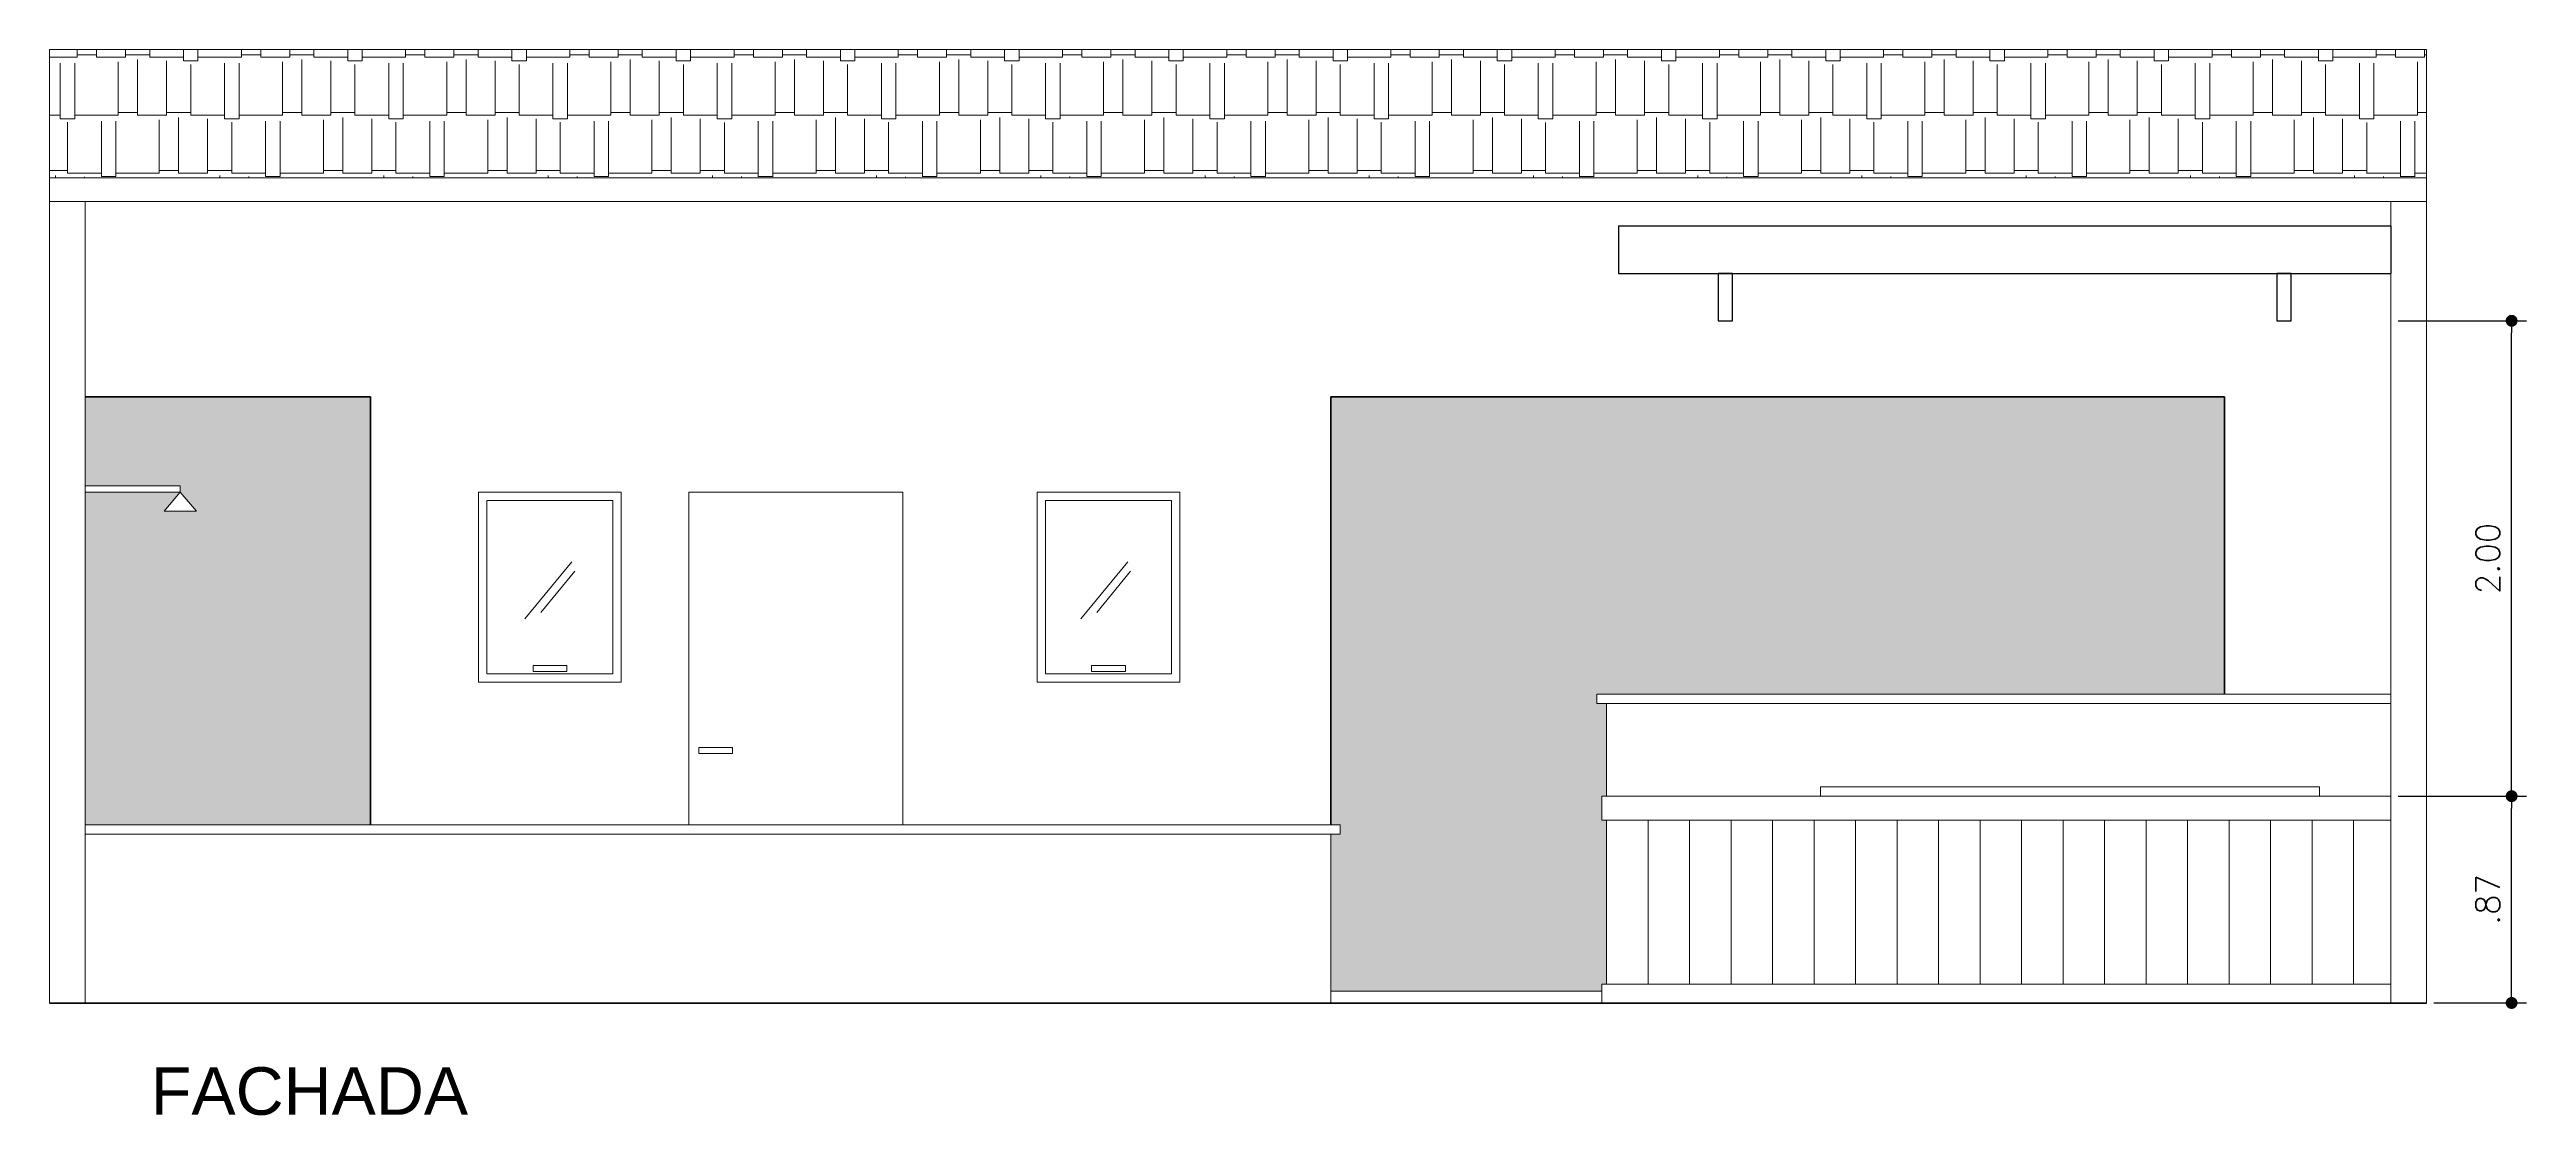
# Model space of a CAD drawing. Header units: millimetres. Extents: x -4763 to 645, y -25 to 217.
# Drawn here: x -54.78 to -44.36, y 28.75 to 33.24 of the extents above; entities that cross this region are included whole.
import ezdxf

# ---------------------------------------------------------------- set-up
doc = ezdxf.new("R2010")
doc.units = ezdxf.units.MM
doc.header["$LTSCALE"] = 0.5
doc.header["$PDMODE"] = 3
for name, color, linetype, lineweight in [('Alvenaria-alta', 5, 'Continuous', 50), ('ARQ - Linha-nivel', 1, 'Continuous', 18), ('ARQ cota externa', 1, 'Continuous', 15), ('ARQ MURO', 3, 'Continuous', 30), ('ARQ VISTA 1', 1, 'Continuous', 15)]:
    doc.layers.add(name, color=color, linetype=linetype, lineweight=lineweight)
doc.layers.add('ARQ TEXTO 02', color=3, linetype='Continuous')
doc.styles.add('ARIAL 25', font='arial.ttf', dxfattribs={"height": 0.25})
doc.styles.add('RS50', font='romans.shx', dxfattribs={"height": 0.1})
doc.dimstyles.new('Cota 50', dxfattribs={"dimscale": 0.05, "dimtxt": 0.1, "dimasz": 1, "dimexe": 1.25, "dimexo": 0.625, "dimgap": 1, "dimtad": 1, "dimzin": 4, "dimdsep": 46, "dimtxsty": 'RS50', "dimblk": 'DOT', "dimcen": 0.1, "dimclrd": 256, "dimclre": 256, "dimclrt": 256, "dimadec": 0, "dimazin": 0, "dimtfac": 1, "dimtix": 1, "dimtmove": 0, "dimatfit": 3, "dimldrblk": 'DOT', "dimfxl": 1.25, "dimarcsym": 0})

# ---------------------------------------------------------------- blocks, each defined once
blk = doc.blocks.new('_Dot')
at = {"color": 0, "linetype": 'ByBlock', "lineweight": -2}
blk.add_line((-0.5, 0), (-1, 0), dxfattribs=at)
at = {"color": 0, "linetype": 'ByBlock', "const_width": 0.5}
blk.add_lwpolyline([(-0.25, 0, 1), (0.25, 0, 1)], format="xyb", close=True, dxfattribs=at)
blk = doc.blocks.new('*D167')
at = {"layer": 'ARQ cota externa', "lineweight": -2, "transparency": 16777216}
for p, q in [((-44.896, 32.096), (-44.357, 32.096)), ((-44.419, 30.146), (-44.419, 32.046)), ((-44.896, 30.096), (-44.357, 30.096))]:
    blk.add_line(p, q, dxfattribs=at)
at = {"layer": 'DEFPOINTS', "color": 0, "transparency": 16777216}
for p in [(-44.927, 32.096), (-44.419, 32.096), (-44.927, 30.096)]:
    blk.add_point(p, dxfattribs=at)
at = {"layer": 'ARQ cota externa', "lineweight": -2, "transparency": 16777216, "xscale": 0.05, "yscale": 0.05, "zscale": 0.05}
for p, rotation in [((-44.419, 32.096), 90), ((-44.419, 30.096), 270)]:
    blk.add_blockref('_Dot', p, dxfattribs=dict(at, rotation=rotation))
at = {"layer": 'ARQ cota externa', "transparency": 16777216, "insert": (-44.519, 31.096), "char_height": 0.1, "attachment_point": 5, "rotation": 90, "style": 'RS50'}
blk.add_mtext('2.00', dxfattribs=at)
blk = doc.blocks.new('*D168')
at = {"layer": 'ARQ cota externa', "lineweight": -2, "transparency": 16777216}
for p, q in [((-44.826, 30.096), (-44.357, 30.096)), ((-44.419, 29.276), (-44.419, 30.046)), ((-44.746, 29.226), (-44.357, 29.226))]:
    blk.add_line(p, q, dxfattribs=at)
at = {"layer": 'DEFPOINTS', "color": 0, "transparency": 16777216}
for p in [(-44.857, 30.096), (-44.419, 30.096), (-44.777, 29.226)]:
    blk.add_point(p, dxfattribs=at)
at = {"layer": 'ARQ cota externa', "lineweight": -2, "transparency": 16777216, "xscale": 0.05, "yscale": 0.05, "zscale": 0.05}
for p, rotation in [((-44.419, 30.096), 90), ((-44.419, 29.226), 270)]:
    blk.add_blockref('_Dot', p, dxfattribs=dict(at, rotation=rotation))
at = {"layer": 'ARQ cota externa', "transparency": 16777216, "insert": (-44.519, 29.661), "char_height": 0.1, "attachment_point": 5, "rotation": 90, "style": 'RS50'}
blk.add_mtext('.87', dxfattribs=at)

msp = doc.modelspace()

# ---------------------------------------------------------------- hatches: boundary and pattern name
at = {"layer": 'ARQ - Linha-nivel'}
h = msp.add_hatch(dxfattribs=at)
h.set_pattern_fill('AR-RSHKE', color=256, scale=0.0008)
h.set_pattern_definition([(0, (0, -0.9326), (0.51816, 0.24384), [0.12192, -0.1016, 0.14224, -0.06096, 0.18288, -0.08128]), (0, (0.12192, -0.92245), (0.51816, 0.24384), [0.1016, -0.38608, 0.08128, -0.12192]), (0, (0.36576, -0.94785), (0.51816, 0.24384), [0.06096, -0.62992]), (90, (0, -0.93261), (-0.17272, 0.24384), [0.23368, -0.74168]), (90, (0.12192, -0.93261), (-0.17272, 0.24384), [0.2286, -0.74676]), (90, (0.22352, -0.93261), (-0.17272, 0.24384), [0.21336, -0.762]), (90, (0.36576, -0.94785), (-0.17272, 0.24384), [0.23368, -0.74168]), (90, (0.42672, -0.94785), (-0.17272, 0.24384), [0.23368, -0.74168]), (90, (0.6096, -0.93261), (-0.17272, 0.24384), [0.22352, -0.75184])])
h.paths.add_polyline_path([(-44.77697, 33.23713), (-54.77697, 33.23713), (-54.77697, 32.69732), (-44.77697, 32.69732)])
h = msp.add_hatch(color=256, dxfattribs=at)
h.dxf.hatch_style = 1
h.set_gradient(color1=(199, 200, 202), name='CURVED')
h.paths.add_polyline_path([(-53.42697, 31.77554), (-54.62697, 31.77554), (-54.62697, 31.40172), (-54.22697, 31.40172), (-54.22697, 31.37554), (-54.15916, 31.29535), (-54.29479, 31.29535), (-54.22697, 31.37554), (-54.62697, 31.37554), (-54.62697, 29.97554), (-53.42697, 29.97554)])
h = msp.add_hatch(color=256, dxfattribs=at)
h.dxf.hatch_style = 1
h.set_gradient(color1=(199, 200, 202), name='CURVED')
h.paths.add_polyline_path([(-45.62697, 31.77554), (-49.38697, 31.77554), (-49.38697, 29.97554), (-49.34697, 29.97554), (-49.34697, 29.93554), (-49.38697, 29.93554), (-49.38697, 29.27554), (-48.24697, 29.27554), (-48.24697, 29.30554), (-48.22697, 29.30554), (-48.22697, 29.99554), (-48.24697, 29.99554), (-48.24697, 30.09554), (-48.22697, 30.09554), (-48.22697, 30.48554), (-48.26697, 30.48554), (-48.26697, 30.52554), (-45.62697, 30.52554)])
h = msp.add_hatch(dxfattribs=at)
h.set_pattern_fill('LINE', color=256, scale=0.055, angle=90)
h.set_pattern_definition([(90, (-48.22697, 29.30554), (-0.174625, 1e-17), [])])
h.paths.add_polyline_path([(-44.92697, 29.99554), (-48.22697, 29.99554), (-48.22697, 29.30554), (-44.92697, 29.30554)])

# ---------------------------------------------------------------- linework, layer by layer
at = {"layer": 'Alvenaria-alta'}
for p, q in [((-54.62697, 31.77554), (-53.42697, 31.77554)), ((-53.42697, 31.77554), (-53.42697, 29.97554)), ((-49.38697, 31.77554), (-45.62697, 31.77554)), ((-49.38697, 31.77554), (-49.38697, 29.97554)), ((-45.62697, 31.77554), (-45.62697, 30.52554)), ((-54.77697, 29.22554), (-44.77697, 29.22554))]:
    msp.add_line(p, q, dxfattribs=at)
at = {"layer": 'ARQ cota externa'}
for p, q in [((-47.32697, 30.13554), (-47.32697, 30.09554)), ((-45.22697, 30.13554), (-45.22697, 30.09554))]:
    msp.add_line(p, q, dxfattribs=at)
at = {"layer": 'ARQ MURO'}
for p, q in [((-48.17697, 32.49554), (-48.17697, 32.29554)), ((-48.17697, 32.49554), (-44.92697, 32.49554)), ((-44.92697, 32.49554), (-44.92697, 32.29554)), ((-48.17697, 32.29554), (-44.92697, 32.29554))]:
    msp.add_line(p, q, dxfattribs=at)
for points in [[(-47.75697, 32.09554), (-47.69697, 32.09554), (-47.69697, 32.29554), (-47.75697, 32.29554)], [(-45.40697, 32.09554), (-45.34697, 32.09554), (-45.34697, 32.29554), (-45.40697, 32.29554)]]:
    msp.add_lwpolyline(points, close=True, dxfattribs=at)
at = {"layer": 'ARQ VISTA 1'}
for p, q in [((-54.77697, 33.23713), (-44.77697, 33.23713)), ((-54.77697, 32.59732), (-54.77697, 33.23713)), ((-44.77697, 32.59732), (-44.77697, 33.23713)), ((-54.77697, 32.69732), (-44.77697, 32.69732)), ((-54.77697, 32.59732), (-54.77697, 29.22554)), ((-54.77697, 32.59732), (-44.77697, 32.59732)), ((-54.62697, 32.59732), (-54.62697, 29.22554)), ((-44.92697, 32.59732), (-44.92697, 29.22554)), ((-44.77697, 32.59732), (-44.77697, 29.22554)), ((-52.77737, 30.8419), (-52.57973, 31.08249)), ((-50.4389, 30.8419), (-50.24126, 31.08249)), ((-52.70963, 30.86876), (-52.5673, 31.04201)), ((-50.37116, 30.86876), (-50.22883, 31.04201)), ((-48.26697, 30.52554), (-48.26697, 30.48554)), ((-48.26697, 30.52554), (-44.92697, 30.52554)), ((-48.26697, 30.48554), (-44.92697, 30.48554)), ((-48.22697, 30.52554), (-44.92697, 30.52554)), ((-48.22697, 30.48554), (-48.22697, 30.09554)), ((-47.32697, 30.13554), (-45.22697, 30.13554)), ((-48.24697, 30.09554), (-44.92697, 30.09554)), ((-48.24697, 30.09554), (-48.24697, 29.99554)), ((-48.22697, 30.09554), (-44.92697, 30.09554)), ((-54.62697, 29.97554), (-49.34697, 29.97554)), ((-54.62697, 29.93554), (-49.34697, 29.93554)), ((-49.38697, 29.93554), (-49.38697, 29.22554)), ((-49.34697, 29.97554), (-49.34697, 29.93554)), ((-48.24697, 29.99554), (-44.92697, 29.99554)), ((-48.22697, 29.99554), (-48.22697, 29.30554)), ((-48.24697, 29.30554), (-44.92697, 29.30554)), ((-48.24697, 29.30554), (-48.24697, 29.22554)), ((-49.38697, 29.27554), (-48.24697, 29.27554))]:
    msp.add_line(p, q, dxfattribs=at)
for points in [[(-54.62697, 31.37554), (-54.22697, 31.37554), (-54.22697, 31.40172), (-54.62697, 31.40172)], [(-52.97171, 30.57554), (-52.37171, 30.57554), (-52.37171, 31.37554), (-52.97171, 31.37554)], [(-50.62197, 30.57554), (-50.02197, 30.57554), (-50.02197, 31.37554), (-50.62197, 31.37554)], [(-52.93671, 30.61054), (-52.40671, 30.61054), (-52.40671, 31.34054), (-52.93671, 31.34054)], [(-50.58697, 30.61054), (-50.05697, 30.61054), (-50.05697, 31.34054), (-50.58697, 31.34054)], [(-52.74283, 30.62012), (-52.60058, 30.62012), (-52.60058, 30.64595), (-52.74283, 30.64595)], [(-50.3931, 30.62012), (-50.25085, 30.62012), (-50.25085, 30.64595), (-50.3931, 30.64595)], [(-52.04582, 30.27554), (-51.90357, 30.27554), (-51.90357, 30.30137), (-52.04582, 30.30137)]]:
    msp.add_lwpolyline(points, close=True, dxfattribs=at)
for points in [[(-54.22697, 31.37554), (-54.29479, 31.29535)], [(-54.22697, 31.37554), (-54.15916, 31.29535)], [(-51.18697, 29.97554), (-51.18697, 31.37554), (-52.08697, 31.37554), (-52.08697, 29.97554)], [(-54.29479, 31.29535), (-54.15916, 31.29535)]]:
    msp.add_lwpolyline(points, dxfattribs=at)

# ---------------------------------------------------------------- texts
at = {"layer": 'ARQ TEXTO 02', "style": 'ARIAL 25'}
msp.add_text('FACHADA', height=0.2, dxfattribs=at).set_placement((-54.35093, 28.7556))

# ---------------------------------------------------------------- dimensions: what is measured, and where the dimension line sits
at = {"layer": 'ARQ cota externa'}
for base, p1, p2, picture, middle in [((-44.41908, 32.09554), (-44.92697, 30.09554), (-44.92697, 32.09554), '*D167', (-44.51908, 31.09554)), ((-44.41908, 30.09554), (-44.77697, 29.22554), (-44.85697, 30.09554), '*D168', (-44.51908, 29.66054))]:
    dim = msp.add_linear_dim(base=base, p1=p1, p2=p2, angle=90, dimstyle='Cota 50', dxfattribs=at)
    dim.commit()
    dim.dimension.update_dxf_attribs({"geometry": picture, "text_midpoint": middle})

doc.saveas('drawing.dxf')
